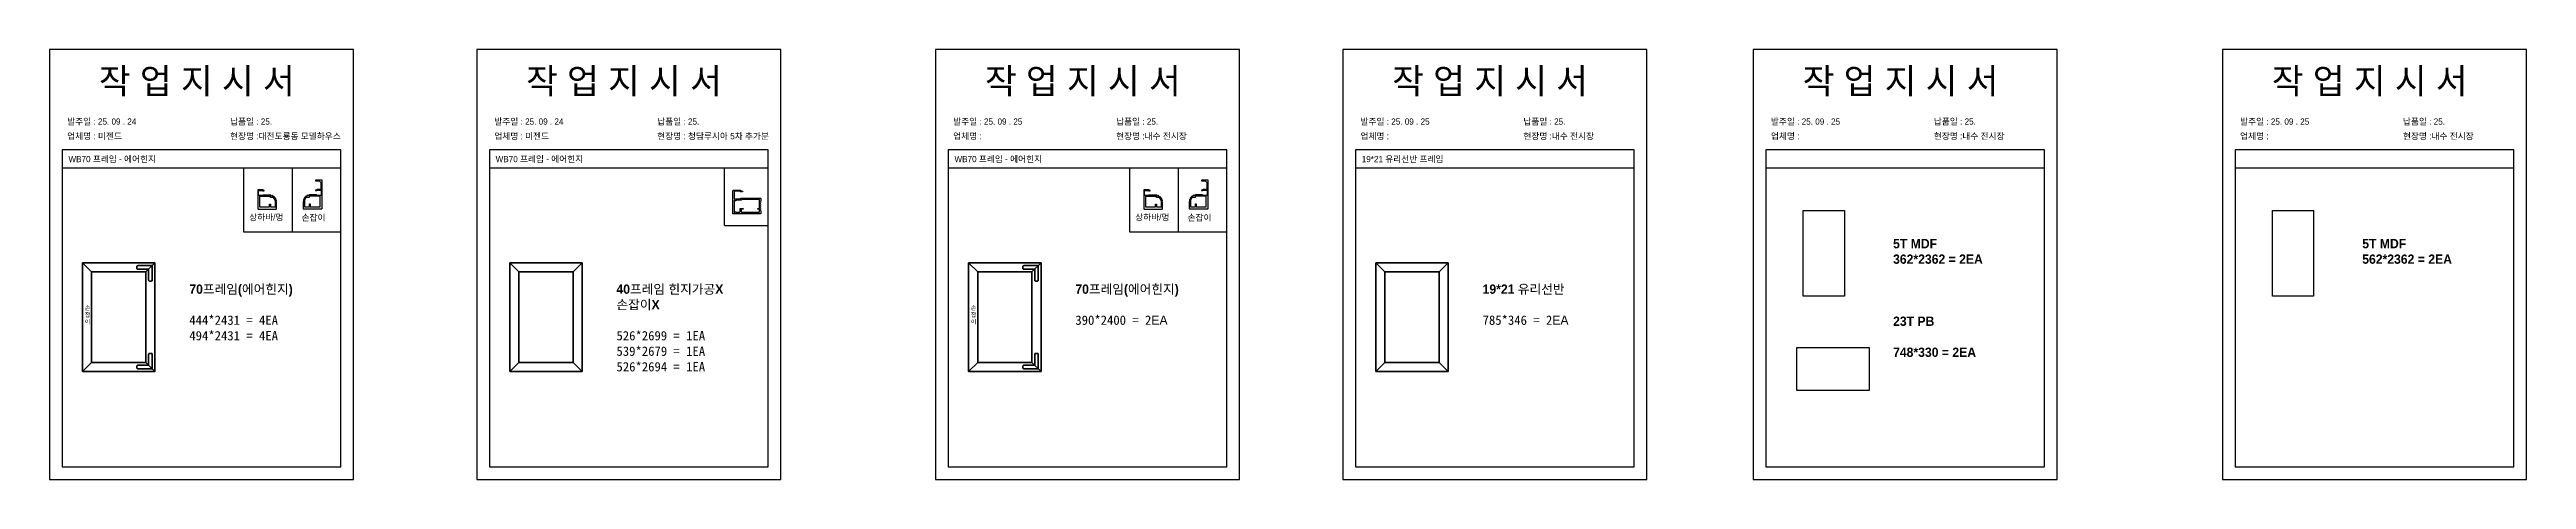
# Model space of a CAD drawing. Header units: millimetres. Extents: x -44117 to 256353, y -2095463 to 65325.
# Drawn here: x 111452 to 125139, y -349142 to -346766 of the extents above; entities that cross this region are included whole.
import ezdxf

# ---------------------------------------------------------------- set-up
doc = ezdxf.new("R2010")
doc.units = ezdxf.units.MM
doc.header["$LTSCALE"] = 10
doc.layers.add('Layer1', color=7, linetype='Continuous', lineweight=70)

msp = doc.modelspace()

# ---------------------------------------------------------------- texts
at = {"attachment_point": 1}
for s, width, heights, insert, char_height in [('{\\fGulim|b0|i0|c129|p50;작 업 지 시 서}', 3307.3198183, [-155.84554], (111725.23883, -346870.53423), 140), ('{\\fGulim|b0|i0|c129|p50;작 업 지 시 서}', 3307.3198183, [-155.84554], (114085.59905, -346870.53423), 140), ('{\\fGulim|b0|i0|c129|p50;작 업 지 시 서}', 3307.3198183, [-155.84554], (116621.20385, -346870.53423), 140), ('{\\fGulim|b0|i0|c129|p50;작 업 지 시 서}', 3307.3198183, [-155.84554], (118871.70832, -346870.53423), 140), ('{\\fGulim|b0|i0|c129|p50;작 업 지 시 서}', 3307.3198183, [-155.84554], (121139.9113, -346870.53423), 140), ('{\\fGulim|b0|i0|c129|p50;작 업 지 시 서}', 3307.3198183, [-155.84554], (123732.24725, -346870.53423), 140), ('{\\fGulim|b0|i0|c129|p50;업체명 : 미젠드}', 3307.3198183, [33.33016], (111550.02947, -347227.91083), 34.3), ('{\\fGulim|b0|i0|c129|p50;발주일 : 25. 09 . 24}', 3307.3198183, [34.50412], (111550.02947, -347147.25465), 34.3), ('{\\fGulim|b0|i0|c129|p50;현장명 :대전도룡동 모델하우스}', 3307.3198183, [47.18059], (112450.00746, -347227.91083), 34.3), ('{\\fGulim|b0|i0|c129|p50;납품일 : 25. }', 3307.3198183, [-37.67976], (112450.00746, -347147.25465), 34.3), ('{\\fGulim|b0|i0|c129|p50;업체명 : 미젠드}', 3307.3198183, [33.33016], (113910.3897, -347227.91083), 34.3), ('{\\fGulim|b0|i0|c129|p50;발주일 : 25. 09 . 24}', 3307.3198183, [34.50412], (113910.3897, -347147.25465), 34.3), ('{\\fGulim|b0|i0|c129|p50;현장명 : 청담루시아 5차 추가분}', 3307.3198183, [47.18059], (114810.36768, -347227.91083), 34.3), ('{\\fGulim|b0|i0|c129|p50;납품일 : 25. }', 3307.3198183, [-37.67976], (114810.36768, -347147.25465), 34.3), ('{\\fGulim|b0|i0|c129|p50;업체명 : }', 3307.3198183, [33.33016], (116445.9945, -347227.91083), 34.3), ('{\\fGulim|b0|i0|c129|p50;발주일 : 25. 09 . 25}', 3307.3198183, [34.50412], (116445.9945, -347147.25465), 34.3), ('{\\fGulim|b0|i0|c129|p50;현장명 :내수 전시장}', 3307.3198183, [47.18059], (117345.97248, -347227.91083), 34.3), ('{\\fGulim|b0|i0|c129|p50;납품일 : 25. }', 3307.3198183, [-37.67976], (117345.97248, -347147.25465), 34.3), ('{\\fGulim|b0|i0|c129|p50;업체명 : }', 3307.3198183, [33.33016], (118696.49897, -347227.91083), 34.3), ('{\\fGulim|b0|i0|c129|p50;발주일 : 25. 09 . 25}', 3307.3198183, [34.50412], (118696.49897, -347147.25465), 34.3), ('{\\fGulim|b0|i0|c129|p50;현장명 :내수 전시장}', 3307.3198183, [47.18059], (119596.47695, -347227.91083), 34.3), ('{\\fGulim|b0|i0|c129|p50;납품일 : 25. }', 3307.3198183, [-37.67976], (119596.47695, -347147.25465), 34.3), ('{\\fGulim|b0|i0|c129|p50;업체명 : }', 3307.3198183, [33.33016], (120964.70194, -347227.91083), 34.3), ('{\\fGulim|b0|i0|c129|p50;발주일 : 25. 09 . 25}', 3307.3198183, [34.50412], (120964.70194, -347147.25465), 34.3), ('{\\fGulim|b0|i0|c129|p50;현장명 :내수 전시장}', 3307.3198183, [47.18059], (121864.67992, -347227.91083), 34.3), ('{\\fGulim|b0|i0|c129|p50;납품일 : 25. }', 3307.3198183, [-37.67976], (121864.67992, -347147.25465), 34.3), ('{\\fGulim|b0|i0|c129|p50;업체명 : }', 3307.3198183, [33.33016], (123557.03789, -347227.91083), 34.3), ('{\\fGulim|b0|i0|c129|p50;발주일 : 25. 09 . 25}', 3307.3198183, [34.50412], (123557.03789, -347147.25465), 34.3), ('{\\fGulim|b0|i0|c129|p50;현장명 :내수 전시장}', 3307.3198183, [47.18059], (124457.01587, -347227.91083), 34.3), ('{\\fGulim|b0|i0|c129|p50;납품일 : 25. }', 3307.3198183, [-37.67976], (124457.01587, -347147.25465), 34.3), ('{\\fGulim|b0|i0|c129|p50;WB70 프레임 - 에어힌지}', 3307.3198183, [-38.22783], (111557.07168, -347354.57693), 34.3), ('{\\fGulim|b0|i0|c129|p50;WB70 프레임 - 에어힌지}', 3307.3198183, [-38.22783], (113917.4319, -347354.57693), 34.3), ('{\\fGulim|b0|i0|c129|p50;WB70 프레임 - 에어힌지}', 3307.3198183, [-38.22783], (116453.0367, -347354.57693), 34.3), ('{\\fGulim|b0|i0|c129|p50;19*21 유리선반 프레임}', 3307.3198183, [47.32451], (118703.54117, -347354.57693), 34.3), ('{\\fGulim|b0|i0|c129|p50;상하바/멍}', 3307.3198183, [-41.60759], (112555.6, -347676.1029), 34.3), ('{\\fGulim|b0|i0|c129|p50;손잡이}', 3307.3198183, [-38.18216], (112844.67515, -347678.58966), 34.3), ('{\\fGulim|b0|i0|c129|p50;상하바/멍}', 3307.3198183, [-41.60759], (117451.56502, -347676.1029), 34.3), ('{\\fGulim|b0|i0|c129|p50;손잡이}', 3307.3198183, [-38.18216], (117740.64017, -347678.58966), 34.3), ('{\\fGulim|b1|i0|c129|p50;5T MDF\\P362*2362 = 2EA\\P\\P\\P\\P23T PB\\P\\P748*330 = 2EA}', 3307.3198183, [-653.5375], (121639.5536, -347813.20938), 51.45), ('{\\fGulim|b1|i0|c129|p50;5T MDF\\P562*2362 = 2EA}', 3307.3198183, [-138.83333], (124231.88955, -347813.20938), 51.45), ('{\\fGulim|b1|i0|c129|p50;70프레임(에어힌지)}\\P\\P444*2431 = 4EA\\P494*2431 = 4EA', 3307.3198183, [-314.55278], (112224.88113, -348064.71444), 51.45), ('{\\fGulim|b1|i0|c129|p50;40프레임 힌지가공X\\P손잡이X}\\P\\P526*2699 = 1EA\\P539*2679 = 1EA\\P526*2694 = 1EA', 3307.3198183, [-484.89583], (114585.24135, -348064.71444), 51.45), ('{\\fGulim|b1|i0|c129|p50;70프레임(에어힌지)}\\P\\P390*2400 = 2{\\fGulim|b0|i0|c129|p50;EA}', 3307.3198183, [-230.24146], (117120.84616, -348064.71444), 51.45), ('{\\fGulim|b1|i0|c129|p50;19*21 유리선반}\\P\\P785*346 = 2{\\fGulim|b0|i0|c129|p50;EA}', 3307.3198183, [-226.70257], (119371.35063, -348064.71444), 51.45), ('{\\fGulim|b0|i0|c129|p50;손\\P잡\\P이}', 291.2862081, [-105.28252], (111647.57437, -348182.46431), 23.205), ('{\\fGulim|b0|i0|c129|p50;손\\P잡\\P이}', 291.2862081, [-105.28252], (116543.53939, -348182.46431), 23.205)]:
    msp.add_mtext_dynamic_manual_height_columns(s, width=width, gutter_width=12.5, heights=heights, dxfattribs=dict(at, insert=insert, char_height=char_height))

# ---------------------------------------------------------------- linework, layer by layer
for p, q in [((113062.43222, -347321.54144), (111522.43222, -347321.54144)), ((115422.79245, -347321.54144), (113882.79245, -347321.54144)), ((117958.39725, -347321.54144), (116418.39725, -347321.54144)), ((120208.90172, -347321.54144), (118668.90172, -347321.54144)), ((122477.10469, -347321.54144), (120937.10469, -347321.54144)), ((125069.44064, -347321.54144), (123529.44064, -347321.54144)), ((113062.43222, -347421.54144), (111522.43222, -347421.54144)), ((112793.15244, -347421.54144), (112793.15244, -347774.56001)), ((115422.79245, -347421.54144), (113882.79245, -347421.54144)), ((115182.56865, -347738.37312), (115182.56865, -347421.54144)), ((117958.39725, -347421.54144), (116418.39725, -347421.54144)), ((117689.11747, -347421.54144), (117689.11747, -347774.56001)), ((120208.90172, -347421.54144), (118668.90172, -347421.54144)), ((122477.10469, -347421.54144), (120937.10469, -347421.54144)), ((125069.44064, -347421.54144), (123529.44064, -347421.54144)), ((115182.56865, -347738.37312), (115422.79245, -347738.37312))]:
    msp.add_line(p, q)
for points in [[(111452.43222, -349142.37172), (113132.43222, -349142.37172), (113132.43222, -346766.37172), (111452.43222, -346766.37172)], [(113812.79245, -349142.37172), (115492.79245, -349142.37172), (115492.79245, -346766.37172), (113812.79245, -346766.37172)], [(116348.39725, -349142.37172), (118028.39725, -349142.37172), (118028.39725, -346766.37172), (116348.39725, -346766.37172)], [(118598.90172, -349142.37172), (120278.90172, -349142.37172), (120278.90172, -346766.37172), (118598.90172, -346766.37172)], [(120867.10469, -349142.37172), (122547.10469, -349142.37172), (122547.10469, -346766.37172), (120867.10469, -346766.37172)], [(123459.44064, -349142.37172), (125139.44064, -349142.37172), (125139.44064, -346766.37172), (123459.44064, -346766.37172)], [(113062.43222, -347421.54144), (112523.87266, -347421.54144), (112523.87266, -347774.56001), (113062.43222, -347774.56001)], [(117958.39725, -347421.54144), (117419.83768, -347421.54144), (117419.83768, -347774.56001), (117958.39725, -347774.56001)], [(121142.96204, -347656.21164), (121370.37908, -347656.21164), (121370.37908, -348129.23909), (121142.96204, -348129.23909)], [(123735.29799, -347656.21164), (123962.71503, -347656.21164), (123962.71503, -348129.23909), (123735.29799, -348129.23909)], [(121108.39465, -348413.05555), (121506.8293, -348413.05555), (121506.8293, -348651.38861), (121108.39465, -348651.38861)]]:
    msp.add_lwpolyline(points, close=True)
for points in [[(111522.43222, -347321.54144), (111522.43222, -349072.37172), (113062.43222, -349072.37172), (113062.43222, -347321.54144)], [(113882.79245, -347321.54144), (113882.79245, -349072.37172), (115422.79245, -349072.37172), (115422.79245, -347321.54144)], [(116418.39725, -347321.54144), (116418.39725, -349072.37172), (117958.39725, -349072.37172), (117958.39725, -347321.54144)], [(118668.90172, -347321.54144), (118668.90172, -349072.37172), (120208.90172, -349072.37172), (120208.90172, -347321.54144)], [(120937.10469, -347321.54144), (120937.10469, -349072.37172), (122477.10469, -349072.37172), (122477.10469, -347321.54144)], [(123529.44064, -347321.54144), (123529.44064, -349072.37172), (125069.44064, -349072.37172), (125069.44064, -347321.54144)]]:
    msp.add_lwpolyline(points)
at = {"color": 7}
for points in [[(112931.04535, -347492.3632, 0.2301863539), (112933.14395, -347492.3632, -0.2466321039), (112935.00374, -347492.34134, 0.118515719), (112936.09465, -347492.60361), (112938.12248, -347492.60361, -0.4173893777), (112952.19324, -347506.52279), (112952.19324, -347539.8101), (112930.39087, -347539.8101), (112923.0267, -347543.86746, 0.855700792), (112923.39324, -347546.2101), (112928.19324, -347546.2101, 0.4142135624), (112929.39324, -347545.0101), (112929.39324, -347544.6101, -0.4142135624), (112930.19324, -347543.8101), (112952.19324, -347543.8101, -0.4142135624), (112953.39324, -347545.0101), (112953.39324, -347571.4101, -0.4142135624), (112952.19324, -347572.6101), (112930.19324, -347572.6101, -0.4142135624), (112929.39324, -347571.8101), (112929.39324, -347571.4101, 0.4142135624), (112928.19324, -347570.2101), (112891.00337, -347570.2101, 0.0308511276), (112886.47503, -347570.48978, 0.4241230691), (112885.43747, -347571.86838, -0.4043730092), (112884.47981, -347573.23433, 0.022416536), (112881.48203, -347573.95403, -0.4043730092), (112880.00862, -347573.17173, 0.424123069), (112878.45827, -347572.41443, 0.022416536), (112875.41127, -347573.67655, 0.4241230691), (112874.8505, -347575.3083, -0.4043730092), (112874.36181, -347576.90332, 0.022416536), (112871.73315, -347578.51417, -0.4043730092), (112870.09011, -347578.22547, 0.424123069), (112868.38162, -347577.98432, 0.022416536), (112865.87376, -347580.12623, 0.4241230691), (112865.84468, -347581.85141, -0.4043730092), (112865.8728, -347583.51938, 0.022416536), (112863.87057, -347585.86369, -0.4043730092), (112862.21874, -347586.09684, 0.424123069), (112860.51935, -347586.39544, 0.022416536), (112858.79612, -347589.2075, 0.4241230691), (112859.30157, -347590.85723, -0.4043730092), (112859.84374, -347592.43487, 0.022416536), (112858.66394, -347595.28316, -0.4043730092), (112857.165, -347596.01535, 0.4241230691), (112855.64106, -347596.82448, 0.022416536), (112854.87115, -347600.03141, 0.424123069), (112855.86165, -347601.4442, -0.4043730092), (112856.86481, -347602.77709, 0.022416536), (112856.62292, -347605.85055, -0.4043730092), (112855.4236, -347607.0101), (112855.40337, -347607.0101, 0.4142135624), (112854.20337, -347608.2101), (112854.20337, -347645.00361, 0.4142135624), (112856.20337, -347647.00361), (112956.19324, -347647.00361, 0.4142135624), (112958.19324, -347645.00361), (112958.19324, -347489.80361, 0.4142135624), (112956.19324, -347487.80361), (112924.19324, -347487.80361, 0.4142135624), (112922.19324, -347489.80361), (112922.19324, -347490.60361, 0.4142135624), (112924.19324, -347492.60361, 0.1244779229), (112925.14395, -347492.3632, -0.2466321039), (112927.00374, -347492.34134, 0.2404082058), (112929.18556, -347492.34134, -0.2466321039), (112931.04535, -347492.3632)], [(117827.01038, -347492.3632, 0.2301863539), (117829.10897, -347492.3632, -0.2466321039), (117830.96876, -347492.34134, 0.118515719), (117832.05967, -347492.60361), (117834.0875, -347492.60361, -0.4173893777), (117848.15827, -347506.52279), (117848.15827, -347539.8101), (117826.35589, -347539.8101), (117818.99172, -347543.86746, 0.855700792), (117819.35827, -347546.2101), (117824.15827, -347546.2101, 0.4142135624), (117825.35827, -347545.0101), (117825.35827, -347544.6101, -0.4142135624), (117826.15827, -347543.8101), (117848.15827, -347543.8101, -0.4142135624), (117849.35827, -347545.0101), (117849.35827, -347571.4101, -0.4142135624), (117848.15827, -347572.6101), (117826.15827, -347572.6101, -0.4142135624), (117825.35827, -347571.8101), (117825.35827, -347571.4101, 0.4142135624), (117824.15827, -347570.2101), (117786.9684, -347570.2101, 0.0308511276), (117782.44006, -347570.48978, 0.4241230691), (117781.40249, -347571.86838, -0.4043730092), (117780.44483, -347573.23433, 0.022416536), (117777.44705, -347573.95403, -0.4043730092), (117775.97364, -347573.17173, 0.424123069), (117774.42329, -347572.41443, 0.022416536), (117771.37629, -347573.67655, 0.4241230691), (117770.81552, -347575.3083, -0.4043730092), (117770.32683, -347576.90332, 0.022416536), (117767.69817, -347578.51417, -0.4043730092), (117766.05513, -347578.22547, 0.424123069), (117764.34665, -347577.98432, 0.022416536), (117761.83878, -347580.12623, 0.4241230691), (117761.8097, -347581.85141, -0.4043730092), (117761.83782, -347583.51938, 0.022416536), (117759.83559, -347585.86369, -0.4043730092), (117758.18376, -347586.09684, 0.424123069), (117756.48437, -347586.39544, 0.022416536), (117754.76114, -347589.2075, 0.4241230691), (117755.26659, -347590.85723, -0.4043730092), (117755.80876, -347592.43487, 0.022416536), (117754.62896, -347595.28316, -0.4043730092), (117753.13002, -347596.01535, 0.4241230691), (117751.60608, -347596.82448, 0.022416536), (117750.83617, -347600.03141, 0.424123069), (117751.82667, -347601.4442, -0.4043730092), (117752.82983, -347602.77709, 0.022416536), (117752.58794, -347605.85055, -0.4043730092), (117751.38863, -347607.0101), (117751.3684, -347607.0101, 0.4142135624), (117750.1684, -347608.2101), (117750.1684, -347645.00361, 0.4142135624), (117752.1684, -347647.00361), (117852.15827, -347647.00361, 0.4142135624), (117854.15827, -347645.00361), (117854.15827, -347489.80361, 0.4142135624), (117852.15827, -347487.80361), (117820.15827, -347487.80361, 0.4142135624), (117818.15827, -347489.80361), (117818.15827, -347490.60361, 0.4142135624), (117820.15827, -347492.60361, 0.1244779229), (117821.10897, -347492.3632, -0.2466321039), (117822.96876, -347492.34134, 0.2404082058), (117825.15058, -347492.34134, -0.2466321039), (117827.01038, -347492.3632)], [(112887.39324, -347576.6101), (112887.39324, -347583.8101), (112871.35853, -347583.8101, 0.2205202393), (112860.60337, -347607.0101), (112860.60337, -347635.0101), (112888.19324, -347635.0101), (112888.19324, -347619.8101, -0.4142135624), (112888.99324, -347619.0101), (112892.59324, -347619.0101, -0.4142135624), (112893.39324, -347619.8101), (112893.39324, -347635.0101), (112948.19324, -347635.0101), (112948.19324, -347576.6101), (112887.39324, -347576.6101)], [(112887.39324, -347576.6101), (112887.39324, -347583.8101), (112871.35853, -347583.8101, 0.2205202393), (112860.60337, -347607.0101), (112860.60337, -347635.0101), (112888.19324, -347635.0101), (112888.19324, -347619.8101, -0.4142135624), (112888.99324, -347619.0101), (112892.59324, -347619.0101, -0.4142135624), (112893.39324, -347619.8101), (112893.39324, -347635.0101), (112948.19324, -347635.0101), (112948.19324, -347576.6101), (112887.39324, -347576.6101)], [(117783.35827, -347576.6101), (117783.35827, -347583.8101), (117767.32355, -347583.8101, 0.2205202393), (117756.5684, -347607.0101), (117756.5684, -347635.0101), (117784.15827, -347635.0101), (117784.15827, -347619.8101, -0.4142135624), (117784.95827, -347619.0101), (117788.55827, -347619.0101, -0.4142135624), (117789.35827, -347619.8101), (117789.35827, -347635.0101), (117844.15827, -347635.0101), (117844.15827, -347576.6101), (117783.35827, -347576.6101)], [(117783.35827, -347576.6101), (117783.35827, -347583.8101), (117767.32355, -347583.8101, 0.2205202393), (117756.5684, -347607.0101), (117756.5684, -347635.0101), (117784.15827, -347635.0101), (117784.15827, -347619.8101, -0.4142135624), (117784.95827, -347619.0101), (117788.55827, -347619.0101, -0.4142135624), (117789.35827, -347619.8101), (117789.35827, -347635.0101), (117844.15827, -347635.0101), (117844.15827, -347576.6101), (117783.35827, -347576.6101)]]:
    msp.add_lwpolyline(points, format="xyb", close=True, dxfattribs=at)
for points in [[(112604.79317, -347648.10674), (112704.78304, -347648.10674, 0.4142135624), (112706.78304, -347646.10674), (112706.78304, -347609.31324, 0.4142135624), (112705.58304, -347608.11324), (112705.56281, -347608.11324, -0.4043730092), (112704.36349, -347606.95369, 0.022416536), (112704.12161, -347603.88023, -0.4043730092), (112705.12477, -347602.54734, 0.424123069), (112706.11527, -347601.13455, 0.022416536), (112705.34535, -347597.92762, 0.424123069), (112703.82141, -347597.11849, -0.4043730092), (112702.32247, -347596.3863, 0.022416536), (112701.14267, -347593.53801, -0.4043730092), (112701.68485, -347591.96036, 0.424123069), (112702.1903, -347590.31064, 0.022416536), (112700.46707, -347587.49858, 0.424123069), (112698.76768, -347587.19998, -0.4043730092), (112697.11585, -347586.96682, 0.022416536), (112695.11362, -347584.62252, -0.4043730092), (112695.14174, -347582.95454, 0.4241230691), (112695.11266, -347581.22937, 0.022416536), (112692.60479, -347579.08745, 0.424123069), (112690.89631, -347579.3286, -0.4043730092), (112689.25327, -347579.6173, 0.022416536), (112686.62461, -347578.00646, -0.4043730092), (112686.13592, -347576.41143, 0.424123069), (112685.57515, -347574.77968, 0.022416536), (112682.52814, -347573.51757, 0.4241230691), (112680.9778, -347574.27487, -0.4043730092), (112679.50439, -347575.05717, 0.022416536), (112676.50661, -347574.33746, -0.4043730092), (112675.54895, -347572.97152, 0.424123069), (112674.51138, -347571.59292, 0.0308511276), (112669.98304, -347571.31324), (112632.79317, -347571.31324, 0.4142135624), (112631.59317, -347572.51324), (112631.59317, -347572.91324, -0.4142135624), (112630.79317, -347573.71324), (112608.79317, -347573.71324, -0.4142135624), (112607.59317, -347572.51324), (112607.59317, -347546.11324, -0.4142135624), (112608.79317, -347544.91324), (112630.79317, -347544.91324, -0.4142135624), (112631.59317, -347545.71324), (112631.59317, -347546.11324, 0.4142135624), (112632.79317, -347547.31324), (112637.59317, -347547.31324, 0.855700792), (112637.95972, -347544.97059), (112630.59555, -347540.91324), (112606.79317, -347540.91324, 0.4142135624), (112602.79317, -347544.91324), (112602.79317, -347646.10674, 0.4142135623), (112604.79317, -347648.10674)], [(112673.59317, -347584.91324), (112673.59317, -347577.71324), (112612.79317, -347577.71324), (112612.79317, -347636.11324), (112667.59317, -347636.11324), (112667.59317, -347620.91324, -0.4142135624), (112668.39317, -347620.11324), (112671.99317, -347620.11324, -0.4142135624), (112672.79317, -347620.91324), (112672.79317, -347636.11324), (112700.38304, -347636.11324), (112700.38304, -347608.11324, 0.2205202393), (112689.62789, -347584.91324), (112673.59317, -347584.91324)], [(117500.7582, -347648.10674), (117600.74807, -347648.10674, 0.4142135624), (117602.74807, -347646.10674), (117602.74807, -347609.31324, 0.4142135624), (117601.54807, -347608.11324), (117601.52783, -347608.11324, -0.4043730092), (117600.32852, -347606.95369, 0.022416536), (117600.08663, -347603.88023, -0.4043730092), (117601.08979, -347602.54734, 0.424123069), (117602.08029, -347601.13455, 0.022416536), (117601.31038, -347597.92762, 0.424123069), (117599.78644, -347597.11849, -0.4043730092), (117598.2875, -347596.3863, 0.022416536), (117597.1077, -347593.53801, -0.4043730092), (117597.64987, -347591.96036, 0.424123069), (117598.15532, -347590.31064, 0.022416536), (117596.43209, -347587.49858, 0.424123069), (117594.7327, -347587.19998, -0.4043730092), (117593.08087, -347586.96682, 0.022416536), (117591.07864, -347584.62252, -0.4043730092), (117591.10676, -347582.95454, 0.4241230691), (117591.07768, -347581.22937, 0.022416536), (117588.56982, -347579.08745, 0.424123069), (117586.86133, -347579.3286, -0.4043730092), (117585.21829, -347579.6173, 0.022416536), (117582.58963, -347578.00646, -0.4043730092), (117582.10094, -347576.41143, 0.424123069), (117581.54017, -347574.77968, 0.022416536), (117578.49317, -347573.51757, 0.4241230691), (117576.94282, -347574.27487, -0.4043730092), (117575.46941, -347575.05717, 0.022416536), (117572.47163, -347574.33746, -0.4043730092), (117571.51397, -347572.97152, 0.424123069), (117570.4764, -347571.59292, 0.0308511276), (117565.94807, -347571.31324), (117528.7582, -347571.31324, 0.4142135624), (117527.5582, -347572.51324), (117527.5582, -347572.91324, -0.4142135624), (117526.7582, -347573.71324), (117504.7582, -347573.71324, -0.4142135624), (117503.5582, -347572.51324), (117503.5582, -347546.11324, -0.4142135624), (117504.7582, -347544.91324), (117526.7582, -347544.91324, -0.4142135624), (117527.5582, -347545.71324), (117527.5582, -347546.11324, 0.4142135624), (117528.7582, -347547.31324), (117533.5582, -347547.31324, 0.855700792), (117533.92474, -347544.97059), (117526.56057, -347540.91324), (117502.7582, -347540.91324, 0.4142135624), (117498.7582, -347544.91324), (117498.7582, -347646.10674, 0.4142135623), (117500.7582, -347648.10674)], [(117569.5582, -347584.91324), (117569.5582, -347577.71324), (117508.7582, -347577.71324), (117508.7582, -347636.11324), (117563.5582, -347636.11324), (117563.5582, -347620.91324, -0.4142135624), (117564.3582, -347620.11324), (117567.9582, -347620.11324, -0.4142135624), (117568.7582, -347620.91324), (117568.7582, -347636.11324), (117596.34807, -347636.11324), (117596.34807, -347608.11324, 0.2205202393), (117585.59291, -347584.91324), (117569.5582, -347584.91324)]]:
    msp.add_lwpolyline(points, format="xyb", close=True)
at = {"color": 7, "elevation": 0}
msp.add_lwpolyline([(115383.6187, -347591.64023), (115383.6187, -347604.54023), (115381.8187, -347606.34023), (115383.6187, -347608.14023), (115381.8187, -347609.94023), (115383.6187, -347611.74023), (115381.8187, -347613.54023), (115383.6187, -347615.34023), (115381.8187, -347617.14023), (115383.6187, -347618.94023), (115381.8187, -347620.74023), (115383.6187, -347622.54023), (115381.8187, -347624.34023), (115383.6187, -347626.14023), (115381.8187, -347627.94023), (115383.6187, -347629.74023), (115381.8187, -347631.54023), (115383.6187, -347633.34023), (115381.8187, -347635.14023), (115383.6187, -347636.94023), (115381.8187, -347638.74023), (115383.6187, -347640.54023), (115381.8187, -347642.34023), (115383.6187, -347644.14023), (115381.8187, -347645.94023), (115383.6187, -347647.74023), (115381.8187, -347649.54023), (115383.6187, -347651.34023), (115381.8187, -347653.14023), (115383.6187, -347654.94023), (115381.8187, -347656.74023), (115383.6187, -347658.54023), (115383.6187, -347671.44023, -0.4142135624), (115380.6187, -347674.44023), (115380.6187, -347674.44023), (115229.4187, -347674.44023, -0.4142135624), (115227.6187, -347672.64023), (115227.6187, -347549.04023, -0.4142135624), (115233.6187, -347543.04023), (115269.32227, -347543.04023), (115280.36852, -347549.12626, -0.855700792), (115279.8187, -347552.64023), (115272.6187, -347552.64023, -0.4142135624), (115270.8187, -347550.84023), (115270.8187, -347550.24023, 0.4142135624), (115269.6187, -347549.04023), (115236.6187, -347549.04023, 0.4142135624), (115234.8187, -347550.84023), (115234.8187, -347590.44023, 0.4142135624), (115236.6187, -347592.24023), (115269.6187, -347592.24023, 0.4142135624), (115270.8187, -347591.04023), (115270.8187, -347590.44023, -0.4142135624), (115272.6187, -347588.64023), (115380.6187, -347588.64023, -0.4142135623), (115383.6187, -347591.64023)], format="xyb", dxfattribs=at)
at = {"color": 7}
msp.add_lwpolyline([(115234.8187, -347600.04023), (115234.8187, -347666.04023, 0.6516899091), (115237.83169, -347667.37014), (115241.40571, -347664.11032, -0.3444690404), (115243.61641, -347663.94204, 0.1479411349), (115244.61412, -347664.24385), (115267.2187, -347664.24385, 0.4142135624), (115269.0187, -347662.44385), (115269.0187, -347646.24023, -0.4142135624), (115270.8187, -347644.44023), (115284.0187, -347644.44023, -0.4142135624), (115285.8187, -347646.24023), (115285.8187, -347647.44023, -0.4142135624), (115284.0187, -347649.24023), (115276.8187, -347649.24023, 0.4142135624), (115275.0187, -347651.04023), (115275.0187, -347662.44023, 0.4142135624), (115276.8187, -347664.24023), (115374.3187, -347664.24023, 0.4142135624), (115376.1187, -347662.44023), (115376.1187, -347651.04023, 0.4142135624), (115374.3187, -347649.24023), (115367.1187, -347649.24023, -0.4142135624), (115365.3187, -347647.44023), (115365.3187, -347646.24023, -0.4142135624), (115367.1187, -347644.44023), (115374.3187, -347644.44023, 0.4142135624), (115376.1187, -347642.64023), (115376.1187, -347596.44023, 0.4142135624), (115374.3187, -347594.64023), (115278.0187, -347594.64023, 0.4142135624), (115276.8187, -347595.84023), (115276.8187, -347596.44023, -0.414213547), (115275.0187, -347598.24023), (115245.6187, -347598.24023, 0.4142135328), (115244.4187, -347599.44023), (115244.4187, -347600.64023, -0.6516899091), (115241.40571, -347601.97014), (115237.83169, -347598.71032, 0.651689909), (115234.8187, -347600.04023)], format="xyb", dxfattribs=at)
at = {"layer": 'Layer1'}
for p, q in [((111685.13405, -347995.65925), (111635.13405, -347945.65925)), ((111985.13405, -347995.65925), (112035.13405, -347945.65925)), ((112035.13405, -347945.65925), (111985.13405, -347995.65925)), ((114045.49427, -347995.65925), (113995.49427, -347945.65925)), ((114345.49427, -347995.65925), (114395.49427, -347945.65925)), ((114395.49427, -347945.65925), (114345.49427, -347995.65925)), ((116581.09908, -347995.65925), (116531.09908, -347945.65925)), ((116881.09908, -347995.65925), (116931.09908, -347945.65925)), ((116931.09908, -347945.65925), (116881.09908, -347995.65925)), ((118831.60355, -347995.65925), (118781.60355, -347945.65925)), ((119131.60355, -347995.65925), (119181.60355, -347945.65925)), ((119181.60355, -347945.65925), (119131.60355, -347995.65925)), ((111685.13405, -348495.65925), (111635.13405, -348545.65925)), ((112035.13405, -348545.65925), (111985.13405, -348495.65925)), ((114045.49427, -348495.65925), (113995.49427, -348545.65925)), ((114395.49427, -348545.65925), (114345.49427, -348495.65925)), ((116581.09908, -348495.65925), (116531.09908, -348545.65925)), ((116931.09908, -348545.65925), (116881.09908, -348495.65925)), ((118831.60355, -348495.65925), (118781.60355, -348545.65925)), ((119181.60355, -348545.65925), (119131.60355, -348495.65925))]:
    msp.add_line(p, q, dxfattribs=at)
for points in [[(111635.13405, -348545.65925), (112035.13405, -348545.65925), (112035.13405, -347945.65925), (111635.13405, -347945.65925)], [(111685.13405, -348495.65925), (111985.13405, -348495.65925), (111985.13405, -347995.65925), (111685.13405, -347995.65925)], [(113995.49427, -348545.65925), (114395.49427, -348545.65925), (114395.49427, -347945.65925), (113995.49427, -347945.65925)], [(114045.49427, -348495.65925), (114345.49427, -348495.65925), (114345.49427, -347995.65925), (114045.49427, -347995.65925)], [(116531.09908, -348545.65925), (116931.09908, -348545.65925), (116931.09908, -347945.65925), (116531.09908, -347945.65925)], [(116581.09908, -348495.65925), (116881.09908, -348495.65925), (116881.09908, -347995.65925), (116581.09908, -347995.65925)], [(118781.60355, -348545.65925), (119181.60355, -348545.65925), (119181.60355, -347945.65925), (118781.60355, -347945.65925)], [(118831.60355, -348495.65925), (119131.60355, -348495.65925), (119131.60355, -347995.65925), (118831.60355, -347995.65925)]]:
    msp.add_lwpolyline(points, close=True, dxfattribs=at)
for points in [[(112015.13405, -348045.65925), (112005.13405, -348045.65925, -0.4142135624), (112000.13405, -348040.65925), (112000.13405, -347980.65925), (111940.13405, -347980.65925, -0.4142135624), (111935.13405, -347975.65925), (111935.13405, -347965.65925, -0.4142135624), (111940.13405, -347960.65925), (112020.13405, -347960.65925), (112020.13405, -348040.65925, -0.4142135624)], [(116911.09908, -348045.65925), (116901.09908, -348045.65925, -0.4142135624), (116896.09908, -348040.65925), (116896.09908, -347980.65925), (116836.09908, -347980.65925, -0.4142135624), (116831.09908, -347975.65925), (116831.09908, -347965.65925, -0.4142135624), (116836.09908, -347960.65925), (116916.09908, -347960.65925), (116916.09908, -348040.65925, -0.4142135624)], [(112015.13405, -348445.65925), (112005.13405, -348445.65925, 0.4142135624), (112000.13405, -348450.65925), (112000.13405, -348510.65925), (111940.13405, -348510.65925, 0.4142135624), (111935.13405, -348515.65925), (111935.13405, -348525.65925, 0.4142135624), (111940.13405, -348530.65925), (112020.13405, -348530.65925), (112020.13405, -348450.65925, 0.4142135624)], [(116911.09908, -348445.65925), (116901.09908, -348445.65925, 0.4142135624), (116896.09908, -348450.65925), (116896.09908, -348510.65925), (116836.09908, -348510.65925, 0.4142135624), (116831.09908, -348515.65925), (116831.09908, -348525.65925, 0.4142135624), (116836.09908, -348530.65925), (116916.09908, -348530.65925), (116916.09908, -348450.65925, 0.4142135624)]]:
    msp.add_lwpolyline(points, format="xyb", close=True, dxfattribs=at)

msp.set_redraw_order([(e.dxf.handle, doc.entitydb.next_handle()) for e in msp.query("TEXT MTEXT ATTDEF DIMENSION ARC_DIMENSION")])  # texts and dimensions are drawn at this point

doc.saveas('drawing.dxf')
